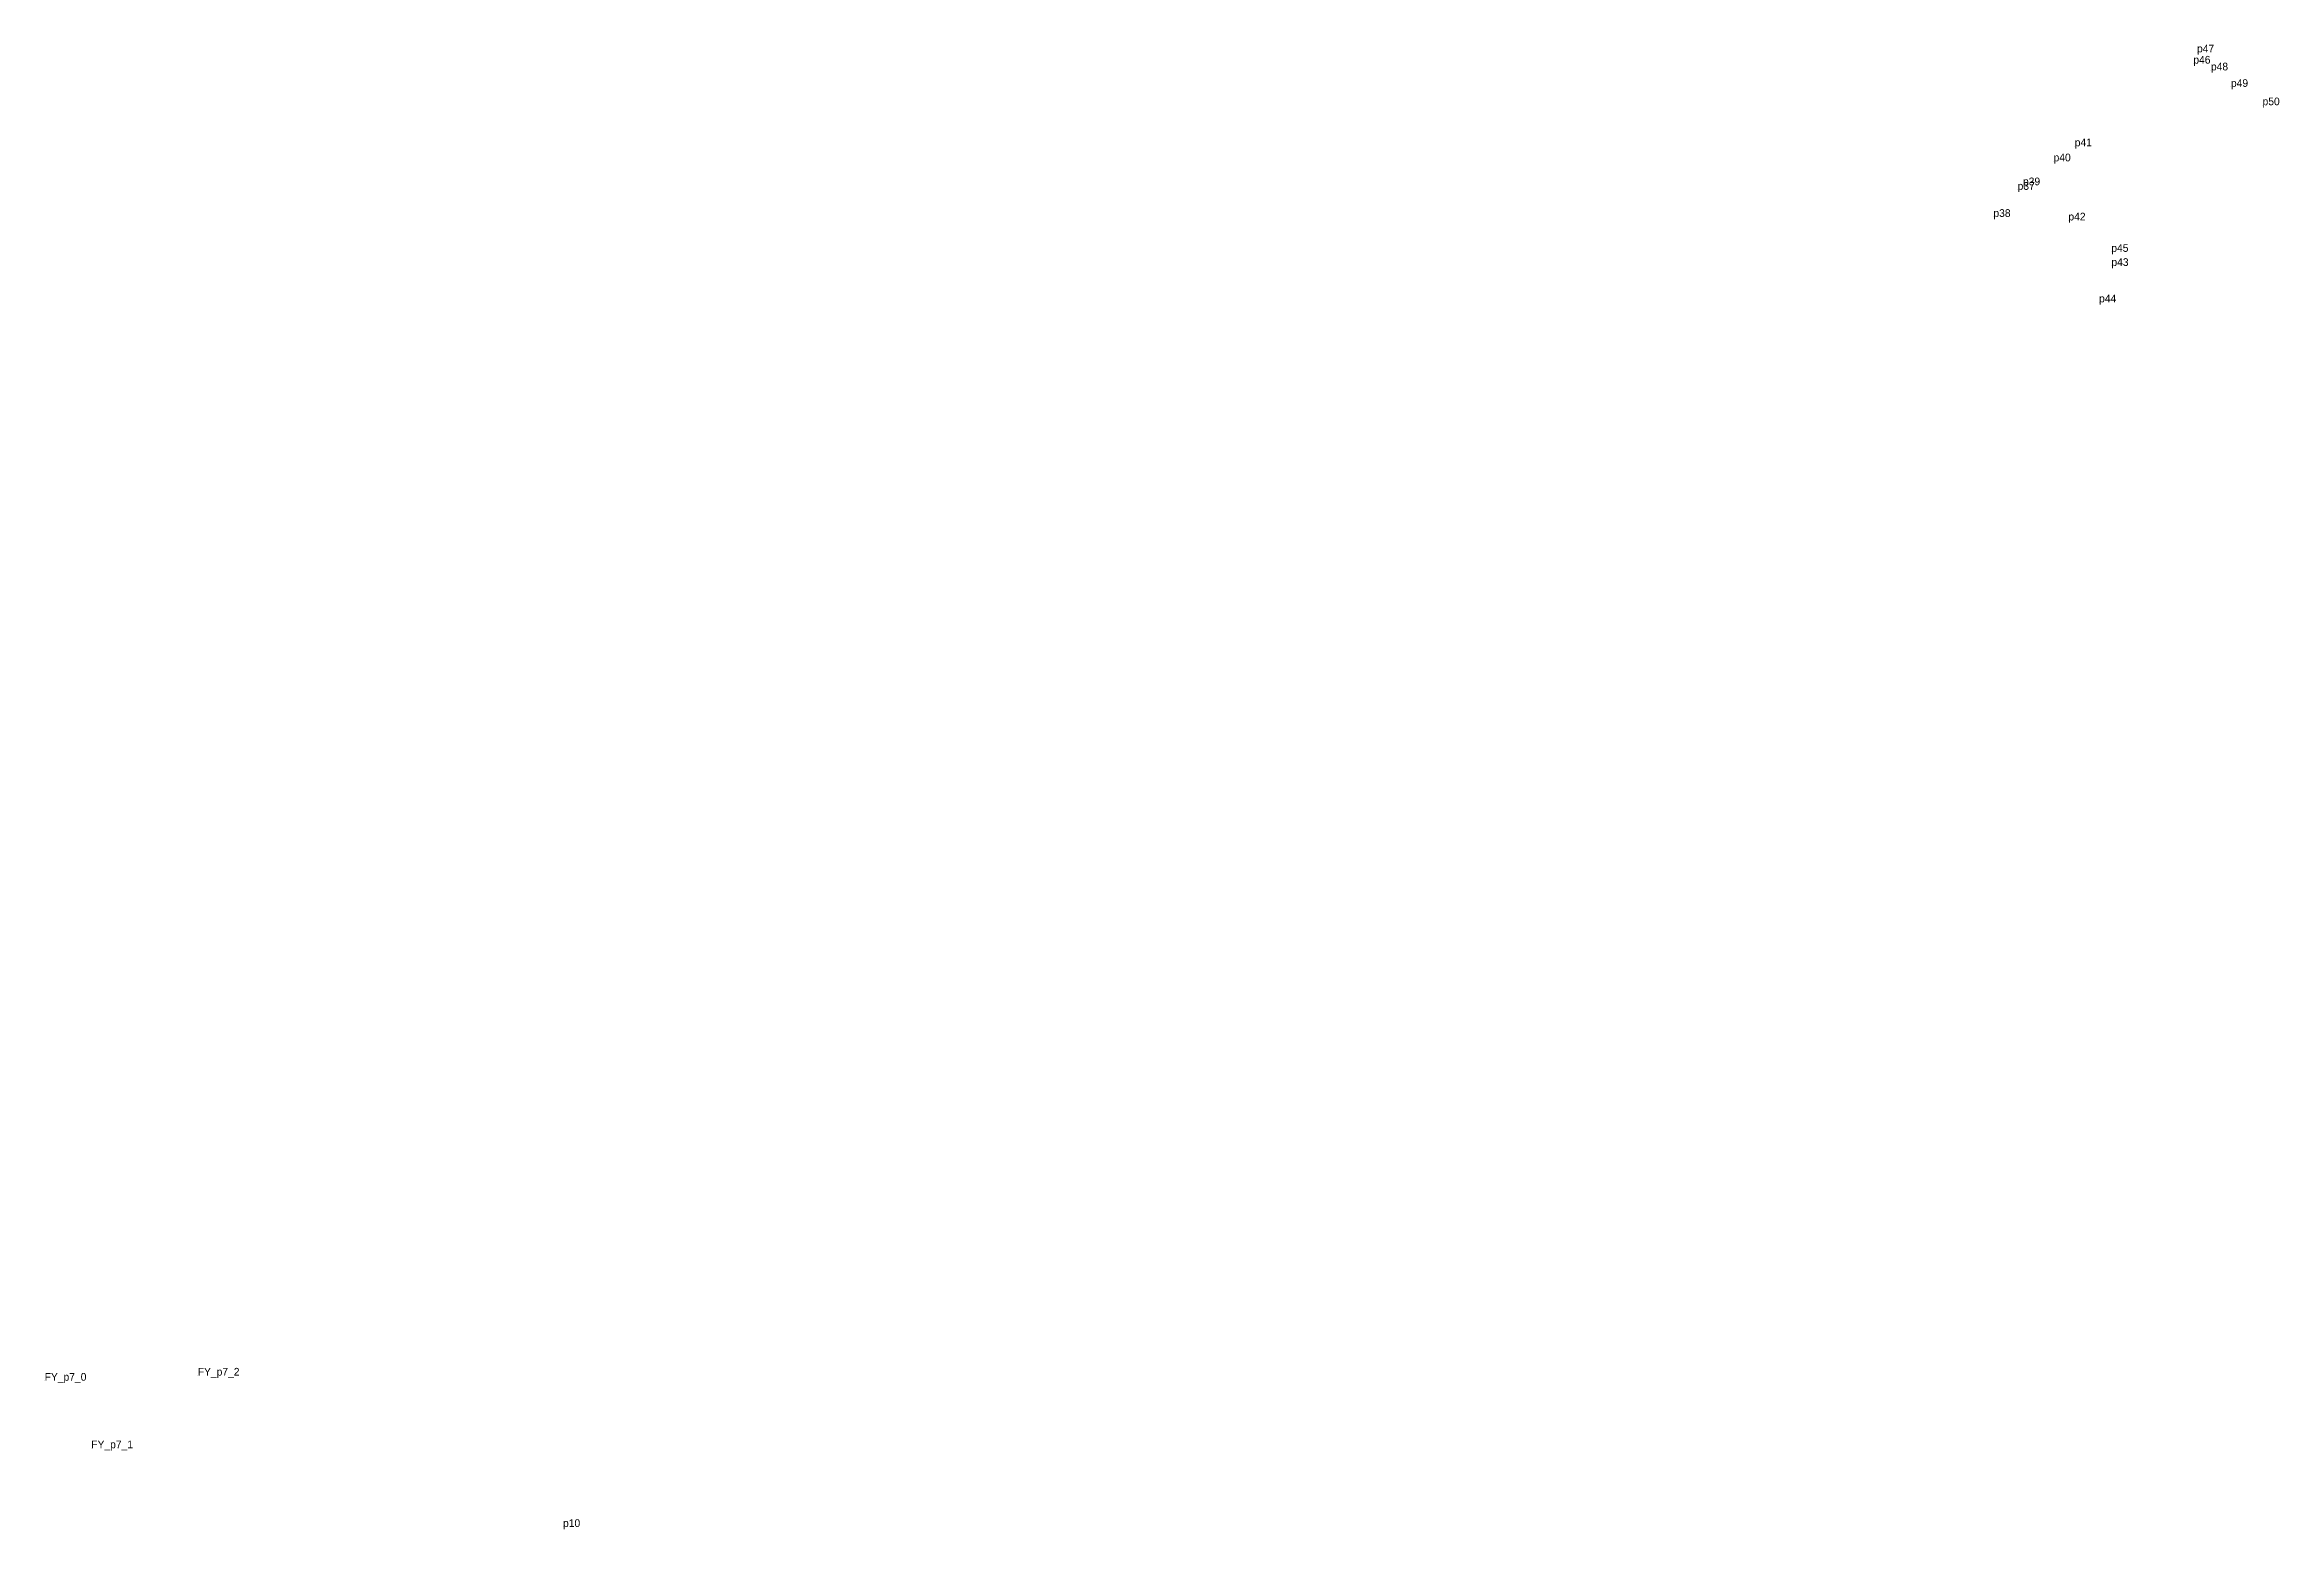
# Model space of a CAD drawing. Extents: x 536455 to 552087, y 1837743 to 1853843.
# Drawn here: x 550473 to 550996, y 1840677 to 1841025 of the extents above; entities that cross this region are included whole.
import ezdxf

# ---------------------------------------------------------------- set-up
doc = ezdxf.new("R2010")
doc.units = 0
doc.layers.add('MocDinhThua', color=7, linetype='Continuous')
doc.layers.add('TenChuLanCan', color=7, linetype='Continuous')

msp = doc.modelspace()

# ---------------------------------------------------------------- texts
at = {"layer": 'TenChuLanCan'}
for s, p in [('p46', (550975.43, 1841020.12)), ('p46', (550975.43, 1841020.12)), ('p46', (550975.43, 1841020.12)), ('p47', (550976.29, 1841022.74)), ('p47', (550976.29, 1841022.74)), ('p47', (550976.29, 1841022.74)), ('p48', (550979.55, 1841018.53)), ('p48', (550979.55, 1841018.53)), ('p48', (550979.55, 1841018.53)), ('p49', (550984.23, 1841014.66)), ('p49', (550984.23, 1841014.66)), ('p49', (550984.23, 1841014.66)), ('p50', (550991.63, 1841010.38)), ('p50', (550991.63, 1841010.38)), ('p50', (550991.63, 1841010.38)), ('p41', (550947.68, 1841000.79)), ('p41', (550947.68, 1841000.79)), ('p41', (550947.68, 1841000.79)), ('p40', (550942.72, 1840997.26)), ('p40', (550942.72, 1840997.26)), ('p40', (550942.72, 1840997.26)), ('p37', (550934.3, 1840990.59)), ('p37', (550934.3, 1840990.59)), ('p37', (550934.3, 1840990.59)), ('p39', (550935.56, 1840991.66)), ('p39', (550935.56, 1840991.66)), ('p39', (550935.56, 1840991.66)), ('p38', (550928.64, 1840984.26)), ('p38', (550928.64, 1840984.26)), ('p38', (550928.64, 1840984.26)), ('p42', (550946.19, 1840983.43)), ('p42', (550946.19, 1840983.43)), ('p42', (550946.19, 1840983.43)), ('p45', (550956.23, 1840976.08)), ('p45', (550956.23, 1840976.08)), ('p45', (550956.23, 1840976.08)), ('p43', (550956.26, 1840972.79)), ('p43', (550956.26, 1840972.79)), ('p43', (550956.26, 1840972.79)), ('p44', (550953.37, 1840964.27)), ('p44', (550953.37, 1840964.27)), ('p44', (550953.37, 1840964.27)), ('FY_p7_0', (550472.55, 1840712)), ('FY_p7_2', (550508.38, 1840713.2)), ('FY_p7_1', (550483.46, 1840696.2)), ('p10', (550593.87, 1840677.79))]:
    msp.add_text(s, height=1.8, dxfattribs=at).set_placement(p)

# ---------------------------------------------------------------- linework, layer by layer
at = {"layer": 'MocDinhThua'}
for p, q in [((550976.294, 1841022.74), (550976.294, 1841022.74)), ((550976.294, 1841022.74), (550976.294, 1841022.74)), ((550976.294, 1841022.74), (550976.294, 1841022.74)), ((550975.428, 1841020.122), (550975.428, 1841020.122)), ((550975.428, 1841020.122), (550975.428, 1841020.122)), ((550975.428, 1841020.122), (550975.428, 1841020.122)), ((550979.547, 1841018.528), (550979.547, 1841018.528)), ((550979.547, 1841018.528), (550979.547, 1841018.528)), ((550979.547, 1841018.528), (550979.547, 1841018.528)), ((550984.228, 1841014.656), (550984.228, 1841014.656)), ((550984.228, 1841014.656), (550984.228, 1841014.656)), ((550984.228, 1841014.656), (550984.228, 1841014.656)), ((550991.628, 1841010.384), (550991.628, 1841010.384)), ((550991.628, 1841010.384), (550991.628, 1841010.384)), ((550991.628, 1841010.384), (550991.628, 1841010.384)), ((550947.684, 1841000.794), (550947.684, 1841000.794)), ((550947.684, 1841000.794), (550947.684, 1841000.794)), ((550947.684, 1841000.794), (550947.684, 1841000.794)), ((550942.72, 1840997.265), (550942.72, 1840997.265)), ((550942.72, 1840997.265), (550942.72, 1840997.265)), ((550942.72, 1840997.265), (550942.72, 1840997.265)), ((550934.301, 1840990.587), (550934.301, 1840990.587)), ((550934.301, 1840990.587), (550934.301, 1840990.587)), ((550934.301, 1840990.587), (550934.301, 1840990.587)), ((550935.557, 1840991.663), (550935.557, 1840991.663)), ((550935.557, 1840991.663), (550935.557, 1840991.663)), ((550935.557, 1840991.663), (550935.557, 1840991.663)), ((550928.643, 1840984.259), (550928.643, 1840984.259)), ((550928.643, 1840984.259), (550928.643, 1840984.259)), ((550928.643, 1840984.259), (550928.643, 1840984.259)), ((550946.188, 1840983.433), (550946.188, 1840983.433)), ((550946.188, 1840983.433), (550946.188, 1840983.433)), ((550946.188, 1840983.433), (550946.188, 1840983.433)), ((550956.233, 1840976.078), (550956.233, 1840976.078)), ((550956.233, 1840976.078), (550956.233, 1840976.078)), ((550956.233, 1840976.078), (550956.233, 1840976.078)), ((550956.255, 1840972.787), (550956.255, 1840972.787)), ((550956.255, 1840972.787), (550956.255, 1840972.787)), ((550956.255, 1840972.787), (550956.255, 1840972.787)), ((550953.368, 1840964.273), (550953.368, 1840964.273)), ((550953.368, 1840964.273), (550953.368, 1840964.273)), ((550953.368, 1840964.273), (550953.368, 1840964.273)), ((550508.379, 1840713.198), (550508.379, 1840713.198)), ((550472.554, 1840711.996), (550472.554, 1840711.996)), ((550483.457, 1840696.197), (550483.457, 1840696.197)), ((550593.874, 1840677.787), (550593.874, 1840677.787))]:
    msp.add_line(p, q, dxfattribs=at)

msp.set_redraw_order([(e.dxf.handle, doc.entitydb.next_handle()) for e in msp.query("TEXT MTEXT ATTDEF DIMENSION ARC_DIMENSION")])  # texts and dimensions are drawn at this point

doc.saveas('drawing.dxf')
